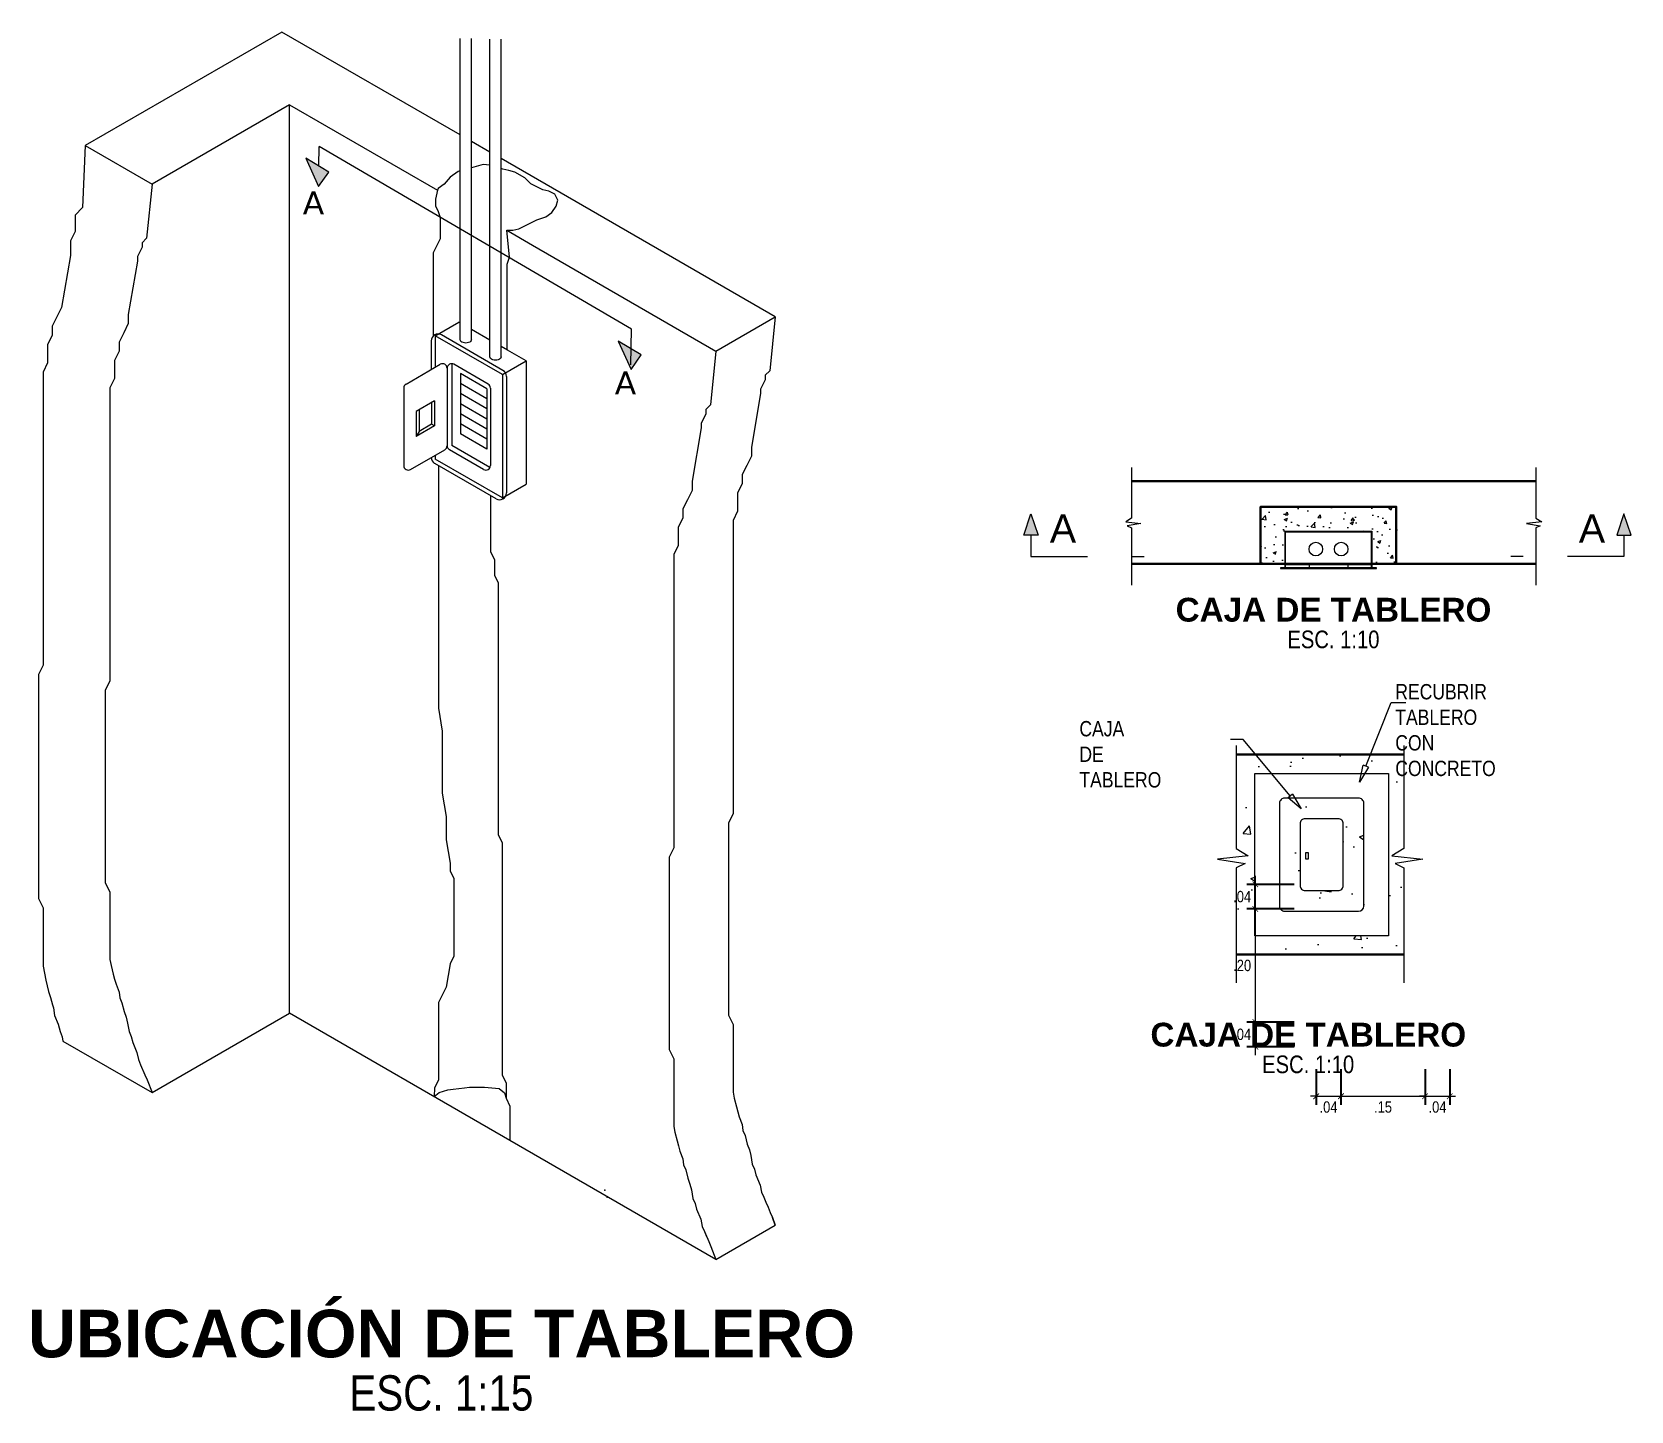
# Model space of a CAD drawing. Header units: metres. Extents: x 574.9 to 592.9, y 825 to 837.1.
# Drawn here: x 590.026 to 592.855, y 827.547 to 829.986 of the extents above; entities that cross this region are included whole.
import ezdxf
from ezdxf import colors
from ezdxf.entities.mleader import LeaderData, LeaderLine
from ezdxf.enums import TextEntityAlignment as Align
from ezdxf.math import Vec2, Vec3

# ---------------------------------------------------------------- set-up
doc = ezdxf.new("R2010")
doc.units = ezdxf.units.M
doc.linetypes.add('JIS_02_4.0', pattern=[5.5, 4, -1.5])
doc.linetypes.add('TRAZO_Y_PUNTOX2', pattern=[50.8, 25.4, -12.7, 0, -12.7])
doc.layers.get('DEFPOINTS').update_dxf_attribs({"color": 250})
for name, color, linetype, lineweight in [('-Acotado', 251, 'Continuous', 5), ('-Textos', 7, 'Continuous', 20), ('FIC-2ES_CONCRETO 210', 251, 'Continuous', 30), ('FIC-2ES_EJES_', 1, 'TRAZO_Y_PUNTOX2', 5), ('FIC-2ES_HATCH_', 252, 'Continuous', 5), ('FIC-2ES_INSTALACIONES ELECTRICAS', 5, 'JIS_02_4.0', 30), ('FIC-2ES_PROYECCIONES_', 1, 'JIS_02_4.0', 5)]:
    doc.layers.add(name, color=color, linetype=linetype, lineweight=lineweight)
doc.layers.add('FIC-2ES_COTAS', color=7, linetype='Continuous', lineweight=5, true_color=0x6b006b)
doc.layers.add('FIC-2ES_TEXTO', color=7, linetype='Continuous')
doc.layers.add('G-TEXTOS-TITULOS', color=174, linetype='Continuous')
doc.styles.add('-Arial Narrow', font='ARIALN.TTF')
doc.styles.add('25-TITULO', font='arialbd.ttf', dxfattribs={"height": 0.1})
doc.styles.add('ARIAL', font='arial.ttf')
doc.styles.add('COTAS Y DIRECTRIZ', font='ARIALN.TTF')
doc.styles.add('FIC-MEMBRETE', font='verdana.ttf')
doc.dimstyles.new('FIC - CORTE', dxfattribs={"dimtxt": 2, "dimasz": 1, "dimexe": 1.5, "dimexo": 0.625, "dimgap": 0.9, "dimtad": 2, "dimtih": 1, "dimtoh": 1, "dimzin": 4, "dimdsep": 46, "dimtxsty": 'COTAS Y DIRECTRIZ', "dimblk": 'ARCHTICK', "dimcen": 0.9, "dimdle": 1.5, "dimclrd": 256, "dimclre": 256, "dimclrt": 7, "dimadec": 0, "dimazin": 0, "dimtfac": 1, "dimtix": 1, "dimtmove": 2, "dimatfit": 3, "dimfxl": 1, "dimlwd": 5, "dimarcsym": 0})

msp = doc.modelspace()

# ---------------------------------------------------------------- texts
at = {"layer": '-Textos', "lineweight": 5, "style": '-Arial Narrow'}
for s, height, p in [('ESC. 1:10', 0.03118, (592.3285, 828.9115)), ('ESC. 1:10', 0.03118, (592.2838, 828.1598)), ('ESC. 1:15', 0.06236, (590.7502, 827.5786))]:
    msp.add_text(s, height=height, dxfattribs=at).set_placement(p, align=Align.MIDDLE_CENTER)
at = {"layer": 'FIC-2ES_TEXTO', "style": 'FIC-MEMBRETE'}
for p in [(590.505, 829.6635), (591.057, 829.345)]:
    msp.add_text('A', height=0.0404, dxfattribs=at).set_placement(p)
at = {"layer": 'G-TEXTOS-TITULOS', "color": 219, "lineweight": 5, "true_color": 0x642165, "style": '25-TITULO'}
for s, height, p in [('CAJA DE TABLERO', 0.042089, (592.3286, 828.964)), ('CAJA DE TABLERO', 0.042089, (592.284, 828.2123)), ('UBICACIÓN DE TABLERO', 0.084177, (590.7505, 827.6836))]:
    msp.add_text(s, height=height, dxfattribs=at).set_placement(p, align=Align.MIDDLE_CENTER)

# ---------------------------------------------------------------- blocks, each defined once
blk = doc.blocks.new('_ArchTick')
at = {"color": 0, "linetype": 'ByBlock', "const_width": 0.15}
blk.add_lwpolyline([(-0.5, -0.5), (0.5, 0.5)], dxfattribs=at)
blk = doc.blocks.new('*D1876')
at = {"layer": 'DEFPOINTS', "color": 0, "transparency": 16777216}
for p in [(592.2652, 828.4782), (592.1903, 828.4346), (592.2652, 828.4346)]:
    blk.add_point(p, dxfattribs=at)
at = {"layer": 'FIC-2ES_COTAS', "lineweight": 5, "transparency": 16777216}
blk.add_line((592.1903, 828.4932), (592.1903, 828.4196), dxfattribs=at)
at = {"layer": 'FIC-2ES_COTAS', "lineweight": -2, "transparency": 16777216}
for p, q in [((592.2589, 828.4782), (592.1753, 828.4782)), ((592.2589, 828.4346), (592.1753, 828.4346))]:
    blk.add_line(p, q, dxfattribs=at)
at = {"layer": 'FIC-2ES_COTAS', "lineweight": 5, "transparency": 16777216, "xscale": 0.01, "yscale": 0.01, "zscale": 0.01}
for p, rotation in [((592.1903, 828.4782), 90), ((592.1903, 828.4346), 270)]:
    blk.add_blockref('_ArchTick', p, dxfattribs=dict(at, rotation=rotation))
at = {"layer": 'FIC-2ES_COTAS', "color": 7, "transparency": 16777216, "insert": (592.167, 828.4564), "char_height": 0.02, "attachment_point": 5, "style": 'COTAS Y DIRECTRIZ'}
blk.add_mtext('.04', dxfattribs=at)
blk = doc.blocks.new('*D1877')
at = {"layer": 'DEFPOINTS', "color": 0, "transparency": 16777216}
for p in [(592.2652, 828.4346), (592.1903, 828.2346), (592.2652, 828.2346)]:
    blk.add_point(p, dxfattribs=at)
at = {"layer": 'FIC-2ES_COTAS', "lineweight": -2, "transparency": 16777216}
for p, q in [((592.2589, 828.4346), (592.1753, 828.4346)), ((592.2589, 828.2346), (592.1753, 828.2346))]:
    blk.add_line(p, q, dxfattribs=at)
at = {"layer": 'FIC-2ES_COTAS', "lineweight": 5, "transparency": 16777216}
blk.add_line((592.1903, 828.4496), (592.1903, 828.2196), dxfattribs=at)
at = {"layer": 'FIC-2ES_COTAS', "lineweight": 5, "transparency": 16777216, "xscale": 0.01, "yscale": 0.01, "zscale": 0.01}
for p, rotation in [((592.1903, 828.4346), 90), ((592.1903, 828.2346), 270)]:
    blk.add_blockref('_ArchTick', p, dxfattribs=dict(at, rotation=rotation))
at = {"layer": 'FIC-2ES_COTAS', "color": 7, "transparency": 16777216, "insert": (592.167, 828.3346), "char_height": 0.02, "attachment_point": 5, "style": 'COTAS Y DIRECTRIZ'}
blk.add_mtext('.20', dxfattribs=at)
blk = doc.blocks.new('*D1878')
at = {"layer": 'DEFPOINTS', "color": 0, "transparency": 16777216}
for p in [(592.2652, 828.2346), (592.1903, 828.191), (592.2652, 828.191)]:
    blk.add_point(p, dxfattribs=at)
at = {"layer": 'FIC-2ES_COTAS', "lineweight": -2, "transparency": 16777216}
for p, q in [((592.2589, 828.2346), (592.1753, 828.2346)), ((592.2589, 828.191), (592.1753, 828.191))]:
    blk.add_line(p, q, dxfattribs=at)
at = {"layer": 'FIC-2ES_COTAS', "lineweight": 5, "transparency": 16777216}
blk.add_line((592.1903, 828.2496), (592.1903, 828.176), dxfattribs=at)
at = {"layer": 'FIC-2ES_COTAS', "lineweight": 5, "transparency": 16777216, "xscale": 0.01, "yscale": 0.01, "zscale": 0.01}
for p, rotation in [((592.1903, 828.2346), 90), ((592.1903, 828.191), 270)]:
    blk.add_blockref('_ArchTick', p, dxfattribs=dict(at, rotation=rotation))
at = {"layer": 'FIC-2ES_COTAS', "color": 7, "transparency": 16777216, "insert": (592.167, 828.2128), "char_height": 0.02, "attachment_point": 5, "style": 'COTAS Y DIRECTRIZ'}
blk.add_mtext('.04', dxfattribs=at)
blk = doc.blocks.new('*D1879')
at = {"layer": 'DEFPOINTS', "color": 0, "transparency": 16777216}
for p in [(592.298, 828.1577), (592.3417, 828.1577), (592.3417, 828.1034)]:
    blk.add_point(p, dxfattribs=at)
at = {"layer": 'FIC-2ES_COTAS', "lineweight": -2, "transparency": 16777216}
for p, q in [((592.298, 828.1514), (592.298, 828.0884)), ((592.3417, 828.1514), (592.3417, 828.0884))]:
    blk.add_line(p, q, dxfattribs=at)
at = {"layer": 'FIC-2ES_COTAS', "lineweight": 5, "transparency": 16777216}
for p, q in [((592.298, 828.1034), (592.288, 828.1034)), ((592.298, 828.1034), (592.3417, 828.1034)), ((592.3417, 828.1034), (592.3517, 828.1034))]:
    blk.add_line(p, q, dxfattribs=at)
at = {"layer": 'FIC-2ES_COTAS', "lineweight": 5, "transparency": 16777216, "xscale": 0.01, "yscale": 0.01, "zscale": 0.01}
blk.add_blockref('_ArchTick', (592.298, 828.1034), dxfattribs=at)
at = {"layer": 'FIC-2ES_COTAS', "lineweight": 5, "transparency": 16777216, "xscale": 0.01, "yscale": 0.01, "zscale": 0.01, "rotation": 180}
blk.add_blockref('_ArchTick', (592.3417, 828.1034), dxfattribs=at)
at = {"layer": 'FIC-2ES_COTAS', "color": 7, "transparency": 16777216, "insert": (592.3198, 828.0842), "char_height": 0.02, "attachment_point": 5, "style": 'COTAS Y DIRECTRIZ'}
blk.add_mtext('.04', dxfattribs=at)
blk = doc.blocks.new('*D1880')
at = {"layer": 'DEFPOINTS', "color": 0, "transparency": 16777216}
for p in [(592.3417, 828.1577), (592.4908, 828.1577), (592.4908, 828.1034)]:
    blk.add_point(p, dxfattribs=at)
at = {"layer": 'FIC-2ES_COTAS', "lineweight": -2, "transparency": 16777216}
for p, q in [((592.3417, 828.1514), (592.3417, 828.0884)), ((592.4908, 828.1514), (592.4908, 828.0884))]:
    blk.add_line(p, q, dxfattribs=at)
at = {"layer": 'FIC-2ES_COTAS', "lineweight": 5, "transparency": 16777216}
blk.add_line((592.3267, 828.1034), (592.5058, 828.1034), dxfattribs=at)
at = {"layer": 'FIC-2ES_COTAS', "lineweight": 5, "transparency": 16777216, "xscale": 0.01, "yscale": 0.01, "zscale": 0.01, "rotation": 180}
blk.add_blockref('_ArchTick', (592.3417, 828.1034), dxfattribs=at)
at = {"layer": 'FIC-2ES_COTAS', "lineweight": 5, "transparency": 16777216, "xscale": 0.01, "yscale": 0.01, "zscale": 0.01}
blk.add_blockref('_ArchTick', (592.4908, 828.1034), dxfattribs=at)
at = {"layer": 'FIC-2ES_COTAS', "color": 7, "transparency": 16777216, "insert": (592.4162, 828.0842), "char_height": 0.02, "attachment_point": 5, "style": 'COTAS Y DIRECTRIZ'}
blk.add_mtext('.15', dxfattribs=at)
blk = doc.blocks.new('*D1881')
at = {"layer": 'DEFPOINTS', "color": 0, "transparency": 16777216}
for p in [(592.4908, 828.1577), (592.5344, 828.1577), (592.5344, 828.1034)]:
    blk.add_point(p, dxfattribs=at)
at = {"layer": 'FIC-2ES_COTAS', "lineweight": -2, "transparency": 16777216}
for p, q in [((592.4908, 828.1514), (592.4908, 828.0884)), ((592.5344, 828.1514), (592.5344, 828.0884))]:
    blk.add_line(p, q, dxfattribs=at)
at = {"layer": 'FIC-2ES_COTAS', "lineweight": 5, "transparency": 16777216}
for p, q in [((592.4908, 828.1034), (592.4808, 828.1034)), ((592.4908, 828.1034), (592.5344, 828.1034)), ((592.5344, 828.1034), (592.5444, 828.1034))]:
    blk.add_line(p, q, dxfattribs=at)
at = {"layer": 'FIC-2ES_COTAS', "lineweight": 5, "transparency": 16777216, "xscale": 0.01, "yscale": 0.01, "zscale": 0.01}
blk.add_blockref('_ArchTick', (592.4908, 828.1034), dxfattribs=at)
at = {"layer": 'FIC-2ES_COTAS', "lineweight": 5, "transparency": 16777216, "xscale": 0.01, "yscale": 0.01, "zscale": 0.01, "rotation": 180}
blk.add_blockref('_ArchTick', (592.5344, 828.1034), dxfattribs=at)
at = {"layer": 'FIC-2ES_COTAS', "color": 7, "transparency": 16777216, "insert": (592.5126, 828.0842), "char_height": 0.02, "attachment_point": 5, "style": 'COTAS Y DIRECTRIZ'}
blk.add_mtext('.04', dxfattribs=at)
blk = doc.blocks.new('_ClosedBlank')
at = {"color": 0, "linetype": 'ByBlock', "lineweight": -2}
for p, q in [((-1, 0.167), (0, 0)), ((-1, 0.167), (-1, -0.167)), ((0, 0), (-1, -0.167))]:
    blk.add_line(p, q, dxfattribs=at)
blk = doc.blocks.new('CORTE-HORIZONTALo')
at = {"layer": 'FIC-2ES_PROYECCIONES_'}
blk.add_hatch(color=256, dxfattribs=at).paths.add_polyline_path([(1, -3), (-1, -3), (0, -6)])
blk.add_line((0, -3), (0, 0), dxfattribs=at)
for points in [[(0, 0), (12.49, 0)], [(14.25, 0), (16, 0)]]:
    blk.add_lwpolyline(points, dxfattribs=at)
blk.add_lwpolyline([(0, -6), (1, -3), (-1, -3)], close=True, dxfattribs=at)
at = {"layer": 'FIC-2ES_PROYECCIONES_', "style": 'ARIAL'}
blk.add_attdef('A', text='', height=4, dxfattribs=at).set_placement((4.53, -3.94), align=Align.MIDDLE)

# ---------------------------------------------------------------- dimensions: what is measured, and where the dimension line sits
at = {"layer": 'FIC-2ES_COTAS'}
for base, p1, p2, picture, middle in [((592.1903, 828.4346), (592.2652, 828.4782), (592.2652, 828.4346), '*D1876', (592.167, 828.4564)), ((592.1903, 828.2346), (592.2652, 828.4346), (592.2652, 828.2346), '*D1877', (592.167, 828.3346)), ((592.1903, 828.191), (592.2652, 828.2346), (592.2652, 828.191), '*D1878', (592.167, 828.2128))]:
    dim = msp.add_linear_dim(base=base, p1=p1, p2=p2, angle=90, dimstyle='FIC - CORTE', dxfattribs=at)
    dim.commit()
    dim.dimension.update_dxf_attribs({"geometry": picture, "text_midpoint": middle})
for base, p1, p2, picture, middle in [((592.3417, 828.1034), (592.298, 828.1577), (592.3417, 828.1577), '*D1879', (592.3198, 828.0842)), ((592.4908, 828.1034), (592.3417, 828.1577), (592.4908, 828.1577), '*D1880', (592.4162, 828.0842)), ((592.5344, 828.1034), (592.4908, 828.1577), (592.5344, 828.1577), '*D1881', (592.5126, 828.0842))]:
    dim = msp.add_linear_dim(base=base, p1=p1, p2=p2, dimstyle='FIC - CORTE', dxfattribs=at)
    dim.commit()
    dim.dimension.update_dxf_attribs({"geometry": picture, "text_midpoint": middle})

# ---------------------------------------------------------------- hatches: boundary and pattern name
at = {"layer": 'FIC-2ES_HATCH_', "ltscale": 0.8}
h = msp.add_hatch(dxfattribs=at)
h.set_pattern_fill('AR-CONC', color=256, scale=0.008125, style=0)
h.set_pattern_definition([(50, (549.19413, 795.497136), (0.05827861, -0.005098718), [0.00609388, -0.06703265]), (355, (549.19413, 795.497136), (-0.01127378, 0.06111689), [0.0048751, -0.05362612]), (100.4514, (549.198985, 795.49671), (0.04700487, 0.056018135), [0.005179, -0.05696899]), (46.1842, (549.19413, 795.513386), (0.08671515, -0.0134487), [0.00914082, -0.10054898]), (96.6356, (549.20135, 795.512266), (0.07594293, 0.07914873), [0.0077685, -0.08545347]), (351.1842, (549.19413, 795.51339), (0.07594287, 0.07914879), [0.00731265, -0.08043918]), (21, (549.202253, 795.509324), (0.048499713, -0.03271347), [0.00609388, -0.06703265]), (326, (549.202253, 795.509324), (0.019769784, 0.058919674), [0.0048751, -0.05362612]), (71.4514, (549.206295, 795.5066), (0.068269517, 0.02620615), [0.005179, -0.05696899]), (37.5, (549.194128, 795.497136), (0.000988009, 0.0270481916), [0, -0.052976108, 0, -0.05443864, 0, -0.053829251]), (7.5, (549.194128, 795.497136), (0.021374847, 0.032046622), [0, -0.03103815, 0, -0.051757333, 0, -0.020516054]), (327.5, (549.176009, 795.497136), (0.0433739805, -0.001832622), [0, -0.020312925, 0, -0.063376326, 0, -0.08409551]), (317.5, (549.167884, 795.497136), (0.047384868, 0.0081337), [0, -0.026406803, 0, -0.04208838, 0, -0.05972])])
h.paths.add_polyline_path([(592.3994, 829.1028), (592.3994, 829.0452), (592.4427, 829.0452), (592.4427, 829.1461), (592.1997, 829.1461), (592.1997, 829.0452), (592.1746, 829.0452), (592.243, 829.0452), (592.243, 829.1028)])
h = msp.add_hatch(dxfattribs=at)
h.set_pattern_fill('AR-CONC', color=256, scale=0.0009, style=0)
h.set_pattern_definition([(50, (613.33427, 808.27626), (0.1639662, -0.0143452), [0.017145, -0.188595]), (355, (613.33427, 808.27626), (-0.0317191, 0.1719512), [0.013716, -0.1508765]), (100.45144, (613.34793, 808.27507), (0.1322471, 0.157606), [0.014571, -0.1602812]), (46.1842, (613.33427, 808.32198), (0.2439711, -0.0378381), [0.0257175, -0.2828925]), (96.6356, (613.3546, 808.31883), (0.2136637, 0.2226835), [0.0218565, -0.240422]), (351.1842, (613.33427, 808.32198), (0.2136637, 0.2226835), [0.020574, -0.2263138]), (21, (613.35713, 808.31055), (0.13645295, -0.0920387), [0.017145, -0.188595]), (326, (613.35713, 808.31055), (0.0556218, 0.1657692), [0.013716, -0.150876]), (71.45144, (613.3685, 808.30288), (0.1920748, 0.0737305), [0.014571, -0.1602809]), (37.5, (613.33427, 808.27626), (0.00277974, 0.07609953), [0, -0.1490472, 0, -0.153162, 0, -0.1514475]), (7.5, (613.33427, 808.27626), (0.0601377, 0.09016252), [0, -0.0873252, 0, -0.1456182, 0, -0.0577215]), (327.5, (613.28329, 808.27626), (0.12203154, -0.00515587), [0, -0.05715, 0, -0.178308, 0, -0.236601]), (317.5, (613.26043, 808.27626), (0.13331626, 0.02288384), [0, -0.074295, 0, -0.1184148, 0, -0.168021])])
h.paths.add_polyline_path([(592.1566, 828.5417), (592.1778, 828.5287), (592.1233, 828.523), (592.1721, 828.5149), (592.1566, 828.5075), (592.1566, 828.3538), (592.4532, 828.3538), (592.4532, 828.5075), (592.4377, 828.5149), (592.4865, 828.523), (592.432, 828.5287), (592.4532, 828.5417), (592.4532, 828.7077), (592.1566, 828.7077)])
h.paths.add_polyline_path([(592.1895, 828.3871), (592.4259, 828.3871), (592.4259, 828.6743), (592.1895, 828.6743)], flags=16)
h.paths.add_polyline_path([(592.2331, 828.6216, -0.414214), (592.2422, 828.6307), (592.3731, 828.6307, -0.414214), (592.3822, 828.6216), (592.3822, 828.4398, -0.414214), (592.3731, 828.4307), (592.2422, 828.4307, -0.414214), (592.2331, 828.4398)], flags=0)
h.paths.add_polyline_path([(592.2695, 828.5853, -0.414214), (592.2786, 828.5943), (592.3368, 828.5943, -0.414214), (592.3459, 828.5853), (592.3459, 828.4762, -0.414214), (592.3368, 828.4671), (592.2786, 828.4671, -0.414214), (592.2695, 828.4762)], flags=0)
h.paths.add_polyline_path([(592.2796, 828.5344), (592.2836, 828.5344), (592.2836, 828.523), (592.2796, 828.523)], flags=0)

# ---------------------------------------------------------------- linework, layer by layer
at = {"layer": 'FIC-2ES_CONCRETO 210', "linetype": 'Continuous', "lineweight": 20}
for p, q in [((590.8361, 829.7736), (590.8034, 829.7924)), ((591.3409, 829.4821), (590.8559, 829.7621)), ((591.2156, 827.8641), (591.2194, 827.8552)), ((591.2359, 827.8148), (591.3409, 827.8755))]:
    msp.add_line(p, q, dxfattribs=at)
at = {"layer": 'FIC-2ES_CONCRETO 210'}
for p, q in [((592.6863, 829.1915), (591.9714, 829.1915)), ((591.9714, 829.0452), (592.6863, 829.0452)), ((592.1566, 828.7077), (592.4532, 828.7077)), ((592.1566, 828.3538), (592.4532, 828.3538))]:
    msp.add_line(p, q, dxfattribs=at)
at = {"layer": 'FIC-2ES_CONCRETO 210', "lineweight": 20}
msp.add_lwpolyline([(590.7836, 829.8038), (590.4682, 829.9859), (590.12, 829.7849), (590.1153, 829.6752), (590.1023, 829.6622), (590.1023, 829.633), (590.0942, 829.6168), (590.0942, 829.5908), (590.0784, 829.4988), (590.0617, 829.4655), (590.0617, 829.4493), (590.0536, 829.4331), (590.0536, 829.4006), (590.0455, 829.3844), (590.0455, 828.8657), (590.0374, 828.8494), (590.0374, 828.4531), (590.0455, 828.4369), (590.0455, 828.3333), (590.0504, 828.3087), (590.0554, 828.2887), (590.0585, 828.2779), (590.0622, 828.265), (590.0641, 828.2597), (590.0658, 828.2461), (590.0725, 828.2306), (590.0757, 828.218), (590.0793, 828.2082), (590.0806, 828.2009), (590.2384, 828.1098)], dxfattribs=at)
at = {"layer": 'FIC-2ES_CONCRETO 210', "linetype": 'Continuous', "lineweight": 20}
for points in [[(590.4815, 829.857), (590.2383, 829.7166)], [(590.866, 829.6351), (590.9116, 829.6087), (591.2359, 829.4215), (591.2263, 829.3262), (591.2181, 829.3181), (591.2181, 829.31), (591.21, 829.2938), (591.21, 829.2857), (591.1938, 829.1911), (591.1938, 829.1749), (591.1857, 829.1586), (591.1776, 829.1424), (591.1776, 829.1262), (591.1694, 829.11), (591.1694, 829.0776), (591.1613, 829.0614), (591.1613, 828.5426), (591.1532, 828.5264), (591.1532, 828.1859), (591.1613, 828.1697), (591.1613, 828.0499), (591.1634, 828.0396), (591.1672, 828.0243), (591.1698, 828.0154), (591.1723, 828.0065), (591.1774, 827.9925), (591.1787, 827.9823), (591.1825, 827.9734), (591.1863, 827.9582), (591.1901, 827.948), (591.1927, 827.9378), (591.1952, 827.9226), (591.199, 827.9137), (591.2016, 827.9035), (591.2092, 827.8857), (591.2118, 827.873), (591.2156, 827.8641), (591.2232, 827.8463), (591.2271, 827.8374), (591.2359, 827.8148), (590.8716, 828.0251), (590.4815, 828.2503), (590.4815, 829.857), (590.7432, 829.7059)], [(590.12, 829.7849), (590.2383, 829.7166), (590.2287, 829.6213), (590.2206, 829.6132), (590.2206, 829.6051), (590.2125, 829.5889), (590.2125, 829.5808), (590.1963, 829.4862), (590.1963, 829.47), (590.1882, 829.4537), (590.18, 829.4375), (590.18, 829.4213), (590.1719, 829.4051), (590.1719, 829.3727), (590.1638, 829.3565), (590.1638, 828.8377), (590.1557, 828.8215), (590.1557, 828.481), (590.1638, 828.4648), (590.1638, 828.345), (590.1659, 828.3346), (590.1697, 828.3194), (590.1722, 828.3105), (590.1748, 828.3016), (590.1799, 828.2876), (590.1812, 828.2774), (590.185, 828.2685), (590.1888, 828.2533), (590.1926, 828.2431), (590.1952, 828.2329), (590.1977, 828.2177), (590.2015, 828.2088), (590.2041, 828.1986), (590.2117, 828.1808), (590.2143, 828.1681), (590.2181, 828.1592), (590.2257, 828.1414), (590.2295, 828.1325), (590.2383, 828.1099), (590.4815, 828.2503)], [(590.7836, 829.7403), (590.7802, 829.7394), (590.766, 829.7292), (590.7554, 829.7169), (590.7447, 829.709), (590.7432, 829.7059), (590.7397, 829.6903), (590.7397, 829.678), (590.7438, 829.6699), (590.7479, 829.6577), (590.7479, 829.62), (590.7438, 829.6118), (590.7357, 829.5955), (590.7357, 829.4479)], [(590.8361, 829.7503), (590.8239, 829.7516), (590.8034, 829.7457)], [(590.8667, 829.4234), (590.8667, 829.5753), (590.8708, 829.5875), (590.866, 829.6351), (590.8765, 829.6351), (590.8871, 829.6377), (590.8978, 829.643), (590.9084, 829.6483), (590.919, 829.6537), (590.935, 829.659), (590.9456, 829.6669), (590.9536, 829.6776), (590.9563, 829.6882), (590.951, 829.6988), (590.9403, 829.7041), (590.9297, 829.7068), (590.919, 829.7121), (590.9084, 829.7174), (590.8978, 829.728), (590.8804, 829.7381), (590.8698, 829.7408), (590.8591, 829.7435), (590.8559, 829.7445)], [(591.2359, 829.4215), (591.3409, 829.4821), (591.3313, 829.3868), (591.3231, 829.3787), (591.3231, 829.3706), (591.315, 829.3544), (591.315, 829.3463), (591.2988, 829.2517), (591.2988, 829.2355), (591.2907, 829.2193), (591.2826, 829.2031), (591.2826, 829.1869), (591.2744, 829.1706), (591.2744, 829.1382), (591.2663, 829.122), (591.2663, 828.6032), (591.2582, 828.587), (591.2582, 828.2466), (591.2663, 828.2304), (591.2663, 828.1105), (591.2684, 828.1002), (591.2722, 828.0849), (591.2748, 828.076), (591.2773, 828.0671), (591.2824, 828.0531), (591.2837, 828.043), (591.2875, 828.0341), (591.2913, 828.0188), (591.2951, 828.0086), (591.2977, 827.9985), (591.3002, 827.9832), (591.304, 827.9743), (591.3066, 827.9641), (591.3142, 827.9463), (591.3168, 827.9336), (591.3206, 827.9247), (591.3244, 827.9158), (591.3282, 827.9069), (591.3321, 827.898), (591.3359, 827.8891), (591.3409, 827.8755), (591.3359, 827.8891)], [(590.745, 829.219), (590.745, 828.79), (590.7519, 828.7489), (590.7519, 828.6392), (590.7587, 828.5981), (590.7587, 828.5569), (590.7656, 828.5158), (590.7656, 828.5021), (590.7725, 828.4884), (590.7725, 828.3512), (590.7656, 828.3375), (590.7587, 828.2964), (590.745, 828.269), (590.745, 828.1318), (590.7381, 828.1181), (590.7373, 828.1027), (590.7466, 828.1098), (590.7615, 828.1148), (590.7714, 828.116), (590.7813, 828.1172), (590.7912, 828.1185), (590.7998, 828.1197), (590.8266, 828.1197), (590.8522, 828.117), (590.8621, 828.1096), (590.8647, 828.0997), (590.8716, 828.086), (590.8716, 828.0251)], [(590.8373, 829.1657), (590.8373, 829.0664), (590.8441, 829.0527), (590.8441, 829.0252), (590.851, 829.0115), (590.851, 828.5659), (590.8578, 828.5522), (590.8578, 828.1408), (590.8647, 828.1271), (590.8647, 828.0997)]]:
    msp.add_lwpolyline(points, dxfattribs=at)
at = {"layer": 'FIC-2ES_CONCRETO 210'}
msp.add_lwpolyline([(592.1997, 829.0452), (592.1997, 829.1461), (592.4397, 829.1461), (592.4397, 829.0452)], dxfattribs=at)
at = {"layer": 'FIC-2ES_CONCRETO 210', "color": 1, "linetype": 'ByBlock', "lineweight": 20, "ltscale": 0.8}
for p in [(591.0396, 827.9375), (591.0438, 827.9247)]:
    msp.add_point(p, dxfattribs=at)
at = {"layer": 'FIC-2ES_EJES_', "linetype": 'Continuous'}
for points in [[(591.9714, 829.2153), (591.9714, 829.1258), (591.9609, 829.1194), (591.988, 829.1165), (591.9638, 829.1125), (591.9714, 829.1089), (591.9714, 829.0077)], [(592.6863, 829.2153), (592.6863, 829.1258), (592.6969, 829.1194), (592.6698, 829.1165), (592.694, 829.1125), (592.6863, 829.1089), (592.6863, 829.0077)], [(592.1566, 828.7235), (592.1566, 828.5417), (592.1778, 828.5287), (592.1233, 828.523), (592.1721, 828.5149), (592.1566, 828.5075), (592.1566, 828.3038)], [(592.4532, 828.7235), (592.4532, 828.5417), (592.432, 828.5287), (592.4865, 828.523), (592.4377, 828.5149), (592.4532, 828.5075), (592.4532, 828.3038)]]:
    msp.add_lwpolyline(points, dxfattribs=at)
at = {"layer": 'FIC-2ES_INSTALACIONES ELECTRICAS', "linetype": 'Continuous', "lineweight": 0}
for p, q in [((590.7836, 829.4414), (590.7836, 829.9745)), ((590.8034, 829.4414), (590.8034, 829.9745)), ((590.8361, 829.4111), (590.8361, 829.9735)), ((590.8559, 829.4111), (590.8559, 829.9735)), ((590.5333, 829.7487), (590.5338, 829.7834)), ((591.0865, 829.46), (590.5338, 829.7834)), ((590.7393, 829.4484), (590.7813, 829.4727)), ((590.8582, 829.3798), (590.7393, 829.4484)), ((590.7393, 829.4484), (590.7393, 829.3929)), ((590.8591, 829.3873), (590.7505, 829.45)), ((590.7836, 829.4713), (590.7813, 829.4727)), ((590.8361, 829.441), (590.8034, 829.4599)), ((591.0856, 829.3973), (591.0865, 829.46)), ((590.7323, 829.4395), (590.7323, 829.3889)), ((590.8674, 829.423), (590.8559, 829.4296)), ((590.9002, 829.404), (590.8674, 829.423)), ((590.6877, 829.3631), (590.7483, 829.3981)), ((590.7604, 829.3911), (590.7604, 829.254)), ((590.7689, 829.3992), (590.7689, 829.2542)), ((590.8331, 829.3631), (590.7725, 829.3981)), ((590.8582, 829.3798), (590.9002, 829.404)), ((590.9002, 829.404), (590.9002, 829.186)), ((590.8307, 829.3547), (590.7838, 829.3818)), ((590.7838, 829.3818), (590.7838, 829.275)), ((590.8307, 829.3369), (590.7838, 829.364)), ((590.8582, 829.3798), (590.8582, 829.1617)), ((590.8652, 829.3768), (590.8652, 829.1706)), ((590.6836, 829.3561), (590.6836, 829.219)), ((590.7382, 829.3333), (590.7059, 829.3147)), ((590.7382, 829.3333), (590.7382, 829.2891)), ((590.8307, 829.3191), (590.7838, 829.3462)), ((590.8307, 829.3547), (590.8307, 829.2479)), ((590.8371, 829.3561), (590.8371, 829.219)), ((590.7059, 829.3147), (590.7059, 829.2704)), ((590.7111, 829.3177), (590.7111, 829.2795)), ((590.7329, 829.3303), (590.7329, 829.2921)), ((590.8307, 829.3013), (590.7838, 829.3283)), ((590.8307, 829.2835), (590.7838, 829.3105)), ((590.7382, 829.2891), (590.7059, 829.2704)), ((590.7111, 829.2795), (590.7059, 829.2704)), ((590.7329, 829.2921), (590.7111, 829.2795)), ((590.7382, 829.2891), (590.7329, 829.2921)), ((590.8307, 829.2657), (590.7838, 829.2927)), ((590.8307, 829.2479), (590.7838, 829.275)), ((590.6958, 829.212), (590.7563, 829.247)), ((590.825, 829.212), (590.7644, 829.247)), ((590.8362, 829.2153), (590.7689, 829.2542)), ((590.847, 829.1601), (590.7384, 829.2228)), ((590.7393, 829.2372), (590.7393, 829.2304)), ((590.8582, 829.1617), (590.7393, 829.2304)), ((590.8582, 829.1617), (590.9002, 829.186)), ((592.2438, 829.0442), (592.3955, 829.0442)), ((592.2853, 829.0442), (592.2853, 829.0378)), ((592.354, 829.0442), (592.354, 829.0378))]:
    msp.add_line(p, q, dxfattribs=at)
for points in [[(590.5105, 829.7626), (590.5331, 829.7125), (590.5509, 829.738)], [(591.0632, 829.4392), (591.0859, 829.3891), (591.1037, 829.4146)], [(592.4045, 829.0378), (592.2349, 829.0378), (592.2349, 829.037), (592.4045, 829.037)], [(592.1895, 828.6743), (592.4259, 828.6743), (592.4259, 828.3871), (592.1895, 828.3871)], [(592.2796, 828.5344), (592.2836, 828.5344), (592.2836, 828.523), (592.2796, 828.523)]]:
    msp.add_lwpolyline(points, close=True, dxfattribs=at)
for points in [[(592.243, 829.0378), (592.243, 829.1028), (592.3963, 829.1028), (592.3963, 829.0378)], [(592.2438, 829.0378), (592.2438, 829.102), (592.3955, 829.102), (592.3955, 829.0378)]]:
    msp.add_lwpolyline(points, dxfattribs=at)
msp.add_lwpolyline([(592.3822, 828.4398), (592.3822, 828.6216, 0.414214), (592.3731, 828.6307), (592.2422, 828.6307, 0.414214), (592.2331, 828.6216), (592.2331, 828.4398, 0.414214), (592.2422, 828.4307), (592.3731, 828.4307)], format="xyb", dxfattribs=at)
msp.add_lwpolyline([(592.3459, 828.4762), (592.3459, 828.5853, 0.414214), (592.3368, 828.5943), (592.2786, 828.5943, 0.414214), (592.2695, 828.5853), (592.2695, 828.4762, 0.414214), (592.2786, 828.4671), (592.3368, 828.4671, 0.414214)], format="xyb", close=True, dxfattribs=at)
for centre in [(592.2973, 829.0712), (592.3421, 829.0712)]:
    msp.add_circle(centre, 0.012, dxfattribs=at)
for centre, radius, start, end in [((590.7444, 829.4395), 0.0121, 60, 180), ((590.7523, 829.3911), 0.00808, 0, 120), ((590.7685, 829.3911), 0.00808, 60, 180), ((590.6917, 829.3561), 0.00808, 120, 180), ((590.829, 829.3561), 0.00808, 0, 60), ((590.8531, 829.3768), 0.0121, 0, 60), ((590.7523, 829.254), 0.00808, 300, 0), ((590.7685, 829.254), 0.00808, 180, 240), ((590.6917, 829.219), 0.00808, 180, 300), ((590.7444, 829.2333), 0.0121, 180, 240), ((590.829, 829.219), 0.00808, 240, 0), ((590.8531, 829.1706), 0.0121, 240, 0), ((592.3731, 828.4398), 0.00909, 270, 0)]:
    msp.add_arc(centre, radius, start, end, dxfattribs=at)
at = {"layer": 'FIC-2ES_INSTALACIONES ELECTRICAS', "linetype": 'Continuous', "lineweight": 0, "extrusion": (0, 0, -1)}
for centre in [(590.7935, 829.4414), (590.846, 829.4111)]:
    msp.add_ellipse(centre, major_axis=(0.00989, 0), ratio=0.57735, start_param=0, end_param=3.141593, dxfattribs=at)
at = {"layer": 'FIC-2ES_INSTALACIONES ELECTRICAS', "linetype": 'Continuous', "lineweight": 0}
for p in [(590.8582, 829.3798), (590.8582, 829.1617), (592.3955, 829.0378)]:
    msp.add_point(p, dxfattribs=at)
for points in [[(590.5331, 829.7125), (590.5105, 829.7626), (590.5509, 829.738)], [(591.0859, 829.3891), (591.0632, 829.4392), (591.1037, 829.4146)]]:
    msp.add_solid(points, dxfattribs=at)

# ---------------------------------------------------------------- block references
at = {"layer": 'FIC-2ES_EJES_'}
ref = msp.add_blockref('CORTE-HORIZONTALo', (591.7934, 829.0583), dxfattribs=dict(at, xscale=-0.01250000000004547, yscale=0.01250000000004547, zscale=0.01250000000004547, rotation=180))
ref.add_attrib('A', 'A', dxfattribs={"layer": '0', "color": 7, "height": 0.05, "style": 'ARIAL'}).set_placement((591.85, 829.1076), align=Align.MIDDLE)
ref = msp.add_blockref('CORTE-HORIZONTALo', (592.8425, 829.0583), dxfattribs=dict(at, xscale=0.01250000000004547, yscale=0.01250000000004547, zscale=0.01250000000004547, rotation=180.0000000000816))
ref.add_attrib('A', 'A', dxfattribs={"layer": '0', "color": 7, "height": 0.05, "style": 'ARIAL'}).set_placement((592.7859, 829.1076), align=Align.MIDDLE)

msp.set_redraw_order([(e.dxf.handle, doc.entitydb.next_handle()) for e in msp.query("TEXT MTEXT ATTDEF DIMENSION ARC_DIMENSION")])  # texts and dimensions are drawn at this point

# ---------------------------------------------------------------- leaders
at = {"layer": '-Acotado'}
ml = msp.add_multileader_mtext('Standard', dxfattribs=at)
ml.set_content('RECUBRIR TABLERO \\PCON CONCRETO', color=7, style='-Arial Narrow')
ml.set_leader_properties(color=7, linetype='ByLayer', lineweight=0)
ml.set_arrow_properties(name='CLOSEDBLANK')
ml.build(insert=Vec2(0, 0))
ml.multileader.update_dxf_attribs({"has_dogleg": 0, "text_left_attachment_type": 6, "text_right_attachment_type": 6, "dogleg_length": 0, "arrow_head_size": 0.0301, "scale": 0.025})
ctx = ml.context
ctx.base_point, ctx.scale, ctx.char_height, ctx.arrow_head_size, ctx.landing_gap_size, ctx.plane_origin = Vec3(592.4304, 828.8), 0.025, 0.027121, 0.0301, 0.00753, Vec3(591.4768, 829.4999)
ctx.left_attachment, ctx.right_attachment = 6, 6
notes = []
notes.append((ctx, [(1, (1, 1, 0), (592.4304, 828.8), (1, 0), 0, [(0, [(592.3746, 828.6592)], 0, [])])]))
ctx.mtext.insert, ctx.mtext.width, ctx.mtext.flow_direction = Vec3(592.4379, 828.8325), 0.742911, 5
ml = msp.add_multileader_mtext('Standard', dxfattribs=at)
ml.set_content('CAJA DE TABLERO', color=7, style='-Arial Narrow')
ml.set_leader_properties(color=7, linetype='ByLayer', lineweight=0)
ml.set_arrow_properties(name='CLOSEDBLANK')
ml.build(insert=Vec2(0, 0))
ml.multileader.update_dxf_attribs({"has_dogleg": 0, "text_left_attachment_type": 6, "text_right_attachment_type": 6, "dogleg_length": 0, "arrow_head_size": 0.0301, "scale": 0.025})
ctx = ml.context
ctx.base_point, ctx.scale, ctx.char_height, ctx.arrow_head_size, ctx.landing_gap_size, ctx.plane_origin = Vec3(591.8715, 828.7345), 0.025, 0.027121, 0.0301, 0.00753, Vec3(591.3734, 829.4522)
ctx.left_attachment, ctx.right_attachment = 6, 6
notes.append((ctx, [(0, (1, 1, 0), (592.1686, 828.7345), (-1, 0), 0, [(0, [(592.2713, 828.6115)], 0, [])])]))
ctx.mtext.insert, ctx.mtext.width, ctx.mtext.flow_direction = Vec3(591.879, 828.7671), 0.579636, 5
for ctx, leaders in notes:
    for number, flags, end, landing, length, lines in leaders:
        leader = LeaderData()
        leader.index, (leader.has_last_leader_line, leader.has_dogleg_vector, leader.attachment_direction) = number, flags
        leader.last_leader_point, leader.dogleg_vector, leader.dogleg_length = Vec3(end), Vec3(landing), length
        for number, points, colour, breaks in lines:
            line = LeaderLine()
            line.index, line.vertices, line.color, line.breaks = number, Vec3.list(points), colors.encode_raw_color(colour), breaks
            leader.lines.append(line)
        ctx.leaders.append(leader)

doc.saveas('drawing.dxf')
